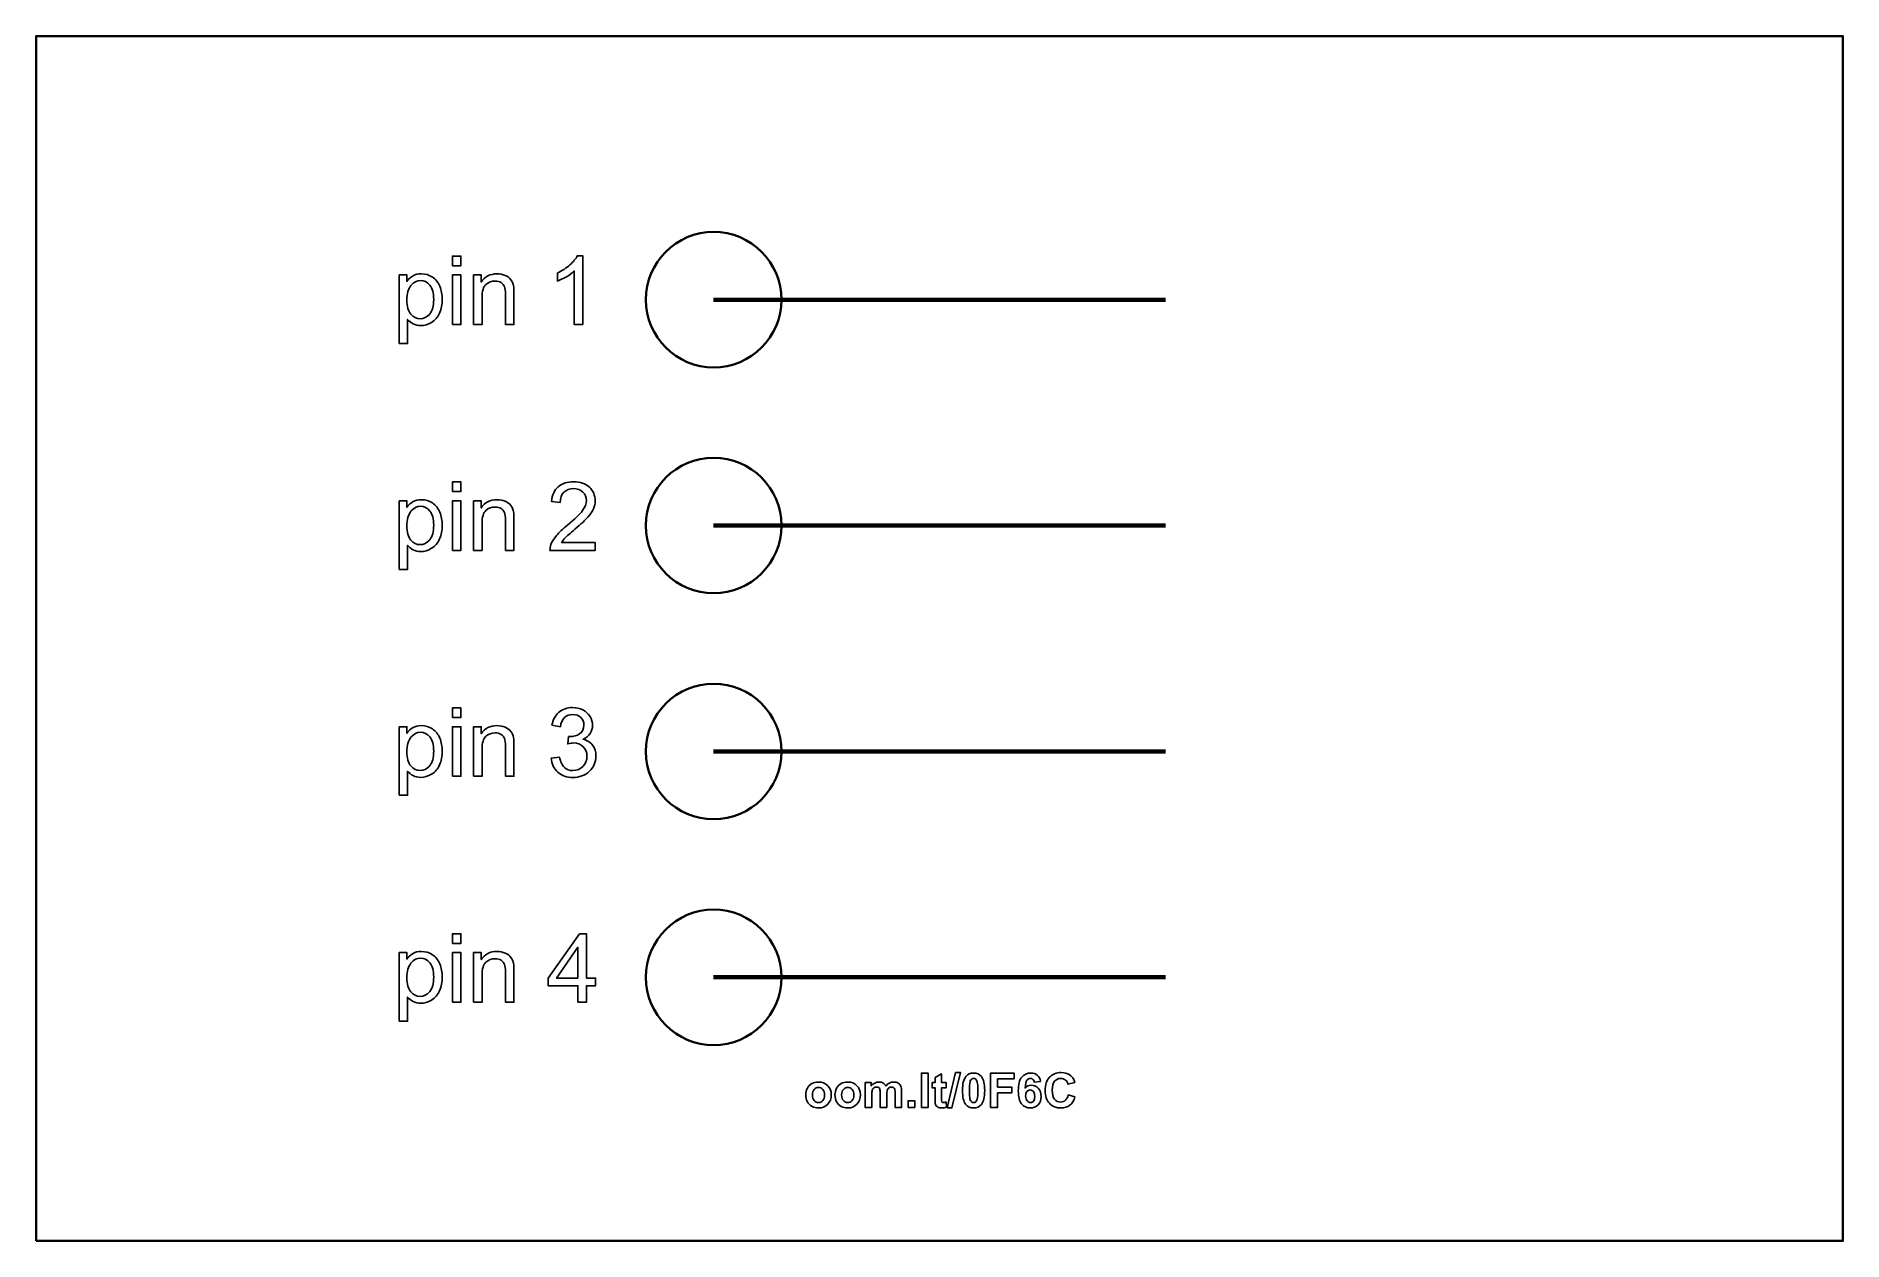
# Model space of a CAD drawing. Header units: centimetres. Extents: x -12.5 to -8.5, y -16.18 to -13.52.
import ezdxf

# ---------------------------------------------------------------- set-up
doc = ezdxf.new("R2010")
doc.units = ezdxf.units.CM
doc.header["$MEASUREMENT"] = 0
doc.layers.add('Layer 1', color=7, linetype='Continuous')

msp = doc.modelspace()

# ---------------------------------------------------------------- linework, layer by layer
at = {"layer": 'Layer 1', "color": 7, "lineweight": 35}
msp.add_lwpolyline([(-12.5, -16.18333), (-8.5, -16.18333), (-8.5, -13.51667), (-12.5, -13.51667), (-12.5, -16.18333)], close=True, dxfattribs=at)
at = {"layer": 'Layer 1', "color": 250, "lineweight": 35}
for centre in [(-11, -14.1), (-11, -14.6), (-11, -15.1), (-11, -15.6)]:
    msp.add_ellipse(centre, major_axis=(0, 0.15), ratio=1, dxfattribs=at)
at = {"layer": 'Layer 1', "color": 250}
for points, knots in [([(-11.57831, -14.02495), (-11.57831, -14.02495), (-11.57831, -14.00354), (-11.57831, -14.00354), (-11.57831, -14.00354), (-11.57831, -14.00354), (-11.55968, -14.00354), (-11.55968, -14.00354), (-11.55968, -14.00354), (-11.55968, -14.00354), (-11.55968, -14.02495), (-11.55968, -14.02495), (-11.55968, -14.02495), (-11.55968, -14.02495), (-11.57831, -14.02495), (-11.57831, -14.02495)], [0, 0, 0, 0, 0.25, 0.25, 0.25, 0.25, 0.5, 0.5, 0.5, 0.5, 0.75, 0.75, 0.75, 0.75, 1, 1, 1, 1]), ([(-11.28994, -14.15506), (-11.28994, -14.15506), (-11.30853, -14.15506), (-11.30853, -14.15506), (-11.30853, -14.15506), (-11.30853, -14.15506), (-11.30853, -14.03652), (-11.30853, -14.03652), (-11.30853, -14.03652), (-11.31301, -14.04079), (-11.31887, -14.04506), (-11.32614, -14.04933), (-11.32614, -14.04933), (-11.33344, -14.0536), (-11.33997, -14.05681), (-11.34575, -14.05893), (-11.34575, -14.05893), (-11.34575, -14.05893), (-11.34575, -14.04097), (-11.34575, -14.04097), (-11.34575, -14.04097), (-11.33535, -14.03607), (-11.32624, -14.03014), (-11.31845, -14.02319), (-11.31845, -14.02319), (-11.31069, -14.0162), (-11.30515, -14.00947), (-11.3019, -14.0029), (-11.3019, -14.0029), (-11.3019, -14.0029), (-11.28994, -14.0029), (-11.28994, -14.0029), (-11.28994, -14.0029), (-11.28994, -14.0029), (-11.28994, -14.15506), (-11.28994, -14.15506)], [0, 0, 0, 0, 0.1111111, 0.1111111, 0.1111111, 0.1111111, 0.2222222, 0.2222222, 0.2222222, 0.2222222, 0.3333333, 0.3333333, 0.3333333, 0.3333333, 0.4444444, 0.4444444, 0.4444444, 0.4444444, 0.5555556, 0.5555556, 0.5555556, 0.5555556, 0.6666667, 0.6666667, 0.6666667, 0.6666667, 0.7777778, 0.7777778, 0.7777778, 0.7777778, 0.8888889, 0.8888889, 0.8888889, 0.8888889, 1, 1, 1, 1]), ([(-11.6961, -14.19711), (-11.6961, -14.19711), (-11.6961, -14.04531), (-11.6961, -14.04531), (-11.6961, -14.04531), (-11.6961, -14.04531), (-11.67917, -14.04531), (-11.67917, -14.04531), (-11.67917, -14.04531), (-11.67917, -14.04531), (-11.67917, -14.05956), (-11.67917, -14.05956), (-11.67917, -14.05956), (-11.67518, -14.05399), (-11.67066, -14.04979), (-11.66562, -14.047), (-11.66562, -14.047), (-11.66061, -14.04422), (-11.65451, -14.0428), (-11.64735, -14.0428), (-11.64735, -14.0428), (-11.63796, -14.0428), (-11.62971, -14.04524), (-11.62254, -14.05004), (-11.62254, -14.05004), (-11.61535, -14.05487), (-11.60995, -14.06168), (-11.60632, -14.07046), (-11.60632, -14.07046), (-11.60265, -14.07925), (-11.60081, -14.08888), (-11.60081, -14.09936), (-11.60081, -14.09936), (-11.60081, -14.11057), (-11.60282, -14.1207), (-11.60688, -14.12969), (-11.60688, -14.12969), (-11.6109, -14.13869), (-11.61676, -14.14557), (-11.62445, -14.15037), (-11.62445, -14.15037), (-11.63214, -14.15513), (-11.64022, -14.15753), (-11.64869, -14.15753), (-11.64869, -14.15753), (-11.65489, -14.15753), (-11.66043, -14.15622), (-11.66537, -14.15361), (-11.66537, -14.15361), (-11.67031, -14.151), (-11.67433, -14.14769), (-11.67751, -14.1437), (-11.67751, -14.1437), (-11.67751, -14.1437), (-11.67751, -14.19711), (-11.67751, -14.19711), (-11.67751, -14.19711), (-11.67751, -14.19711), (-11.6961, -14.19711), (-11.6961, -14.19711)], [0, 0, 0, 0, 0.0666667, 0.0666667, 0.0666667, 0.0666667, 0.1333333, 0.1333333, 0.1333333, 0.1333333, 0.2, 0.2, 0.2, 0.2, 0.2666667, 0.2666667, 0.2666667, 0.2666667, 0.3333333, 0.3333333, 0.3333333, 0.3333333, 0.4, 0.4, 0.4, 0.4, 0.4666667, 0.4666667, 0.4666667, 0.4666667, 0.5333333, 0.5333333, 0.5333333, 0.5333333, 0.6, 0.6, 0.6, 0.6, 0.6666667, 0.6666667, 0.6666667, 0.6666667, 0.7333333, 0.7333333, 0.7333333, 0.7333333, 0.8, 0.8, 0.8, 0.8, 0.8666667, 0.8666667, 0.8666667, 0.8666667, 0.9333333, 0.9333333, 0.9333333, 0.9333333, 1, 1, 1, 1]), ([(-11.67927, -14.1008), (-11.67927, -14.11491), (-11.67641, -14.12536), (-11.6707, -14.13213), (-11.6707, -14.13213), (-11.66498, -14.13887), (-11.65803, -14.14225), (-11.64992, -14.14225), (-11.64992, -14.14225), (-11.64167, -14.14225), (-11.63457, -14.13876), (-11.62868, -14.13174), (-11.62868, -14.13174), (-11.62279, -14.12476), (-11.61983, -14.11393), (-11.61983, -14.09925), (-11.61983, -14.09925), (-11.61983, -14.08524), (-11.62272, -14.0748), (-11.62847, -14.06782), (-11.62847, -14.06782), (-11.63422, -14.06087), (-11.6411, -14.05737), (-11.64907, -14.05737), (-11.64907, -14.05737), (-11.65701, -14.05737), (-11.66403, -14.06108), (-11.67013, -14.06849), (-11.67013, -14.06849), (-11.67624, -14.0759), (-11.67927, -14.08669), (-11.67927, -14.1008)], [0, 0, 0, 0, 0.125, 0.125, 0.125, 0.125, 0.25, 0.25, 0.25, 0.25, 0.375, 0.375, 0.375, 0.375, 0.5, 0.5, 0.5, 0.5, 0.625, 0.625, 0.625, 0.625, 0.75, 0.75, 0.75, 0.75, 0.875, 0.875, 0.875, 0.875, 1, 1, 1, 1]), ([(-11.57831, -14.15506), (-11.57831, -14.15506), (-11.57831, -14.04531), (-11.57831, -14.04531), (-11.57831, -14.04531), (-11.57831, -14.04531), (-11.55968, -14.04531), (-11.55968, -14.04531), (-11.55968, -14.04531), (-11.55968, -14.04531), (-11.55968, -14.15506), (-11.55968, -14.15506), (-11.55968, -14.15506), (-11.55968, -14.15506), (-11.57831, -14.15506), (-11.57831, -14.15506)], [0, 0, 0, 0, 0.25, 0.25, 0.25, 0.25, 0.5, 0.5, 0.5, 0.5, 0.75, 0.75, 0.75, 0.75, 1, 1, 1, 1]), ([(-11.53135, -14.15506), (-11.53135, -14.15506), (-11.53135, -14.04531), (-11.53135, -14.04531), (-11.53135, -14.04531), (-11.53135, -14.04531), (-11.51463, -14.04531), (-11.51463, -14.04531), (-11.51463, -14.04531), (-11.51463, -14.04531), (-11.51463, -14.0609), (-11.51463, -14.0609), (-11.51463, -14.0609), (-11.50655, -14.04884), (-11.49491, -14.0428), (-11.4797, -14.0428), (-11.4797, -14.0428), (-11.47307, -14.0428), (-11.467, -14.044), (-11.46146, -14.04637), (-11.46146, -14.04637), (-11.45589, -14.04877), (-11.45176, -14.05187), (-11.44901, -14.05575), (-11.44901, -14.05575), (-11.44622, -14.0596), (-11.44432, -14.06418), (-11.44319, -14.06947), (-11.44319, -14.06947), (-11.44252, -14.07293), (-11.44217, -14.07896), (-11.44217, -14.08757), (-11.44217, -14.08757), (-11.44217, -14.08757), (-11.44217, -14.15506), (-11.44217, -14.15506), (-11.44217, -14.15506), (-11.44217, -14.15506), (-11.46079, -14.15506), (-11.46079, -14.15506), (-11.46079, -14.15506), (-11.46079, -14.15506), (-11.46079, -14.08828), (-11.46079, -14.08828), (-11.46079, -14.08828), (-11.46079, -14.08073), (-11.4615, -14.07505), (-11.46295, -14.07127), (-11.46295, -14.07127), (-11.46439, -14.06753), (-11.46697, -14.06454), (-11.47064, -14.06231), (-11.47064, -14.06231), (-11.47434, -14.06006), (-11.47864, -14.05893), (-11.48362, -14.05893), (-11.48362, -14.05893), (-11.49156, -14.05893), (-11.49836, -14.06147), (-11.50415, -14.06648), (-11.50415, -14.06648), (-11.5099, -14.07152), (-11.51276, -14.08105), (-11.51276, -14.09512), (-11.51276, -14.09512), (-11.51276, -14.09512), (-11.51276, -14.15506), (-11.51276, -14.15506), (-11.51276, -14.15506), (-11.51276, -14.15506), (-11.53135, -14.15506), (-11.53135, -14.15506)], [0, 0, 0, 0, 0.0555556, 0.0555556, 0.0555556, 0.0555556, 0.1111111, 0.1111111, 0.1111111, 0.1111111, 0.1666667, 0.1666667, 0.1666667, 0.1666667, 0.2222222, 0.2222222, 0.2222222, 0.2222222, 0.2777778, 0.2777778, 0.2777778, 0.2777778, 0.3333333, 0.3333333, 0.3333333, 0.3333333, 0.3888889, 0.3888889, 0.3888889, 0.3888889, 0.4444444, 0.4444444, 0.4444444, 0.4444444, 0.5, 0.5, 0.5, 0.5, 0.5555556, 0.5555556, 0.5555556, 0.5555556, 0.6111111, 0.6111111, 0.6111111, 0.6111111, 0.6666667, 0.6666667, 0.6666667, 0.6666667, 0.7222222, 0.7222222, 0.7222222, 0.7222222, 0.7777778, 0.7777778, 0.7777778, 0.7777778, 0.8333333, 0.8333333, 0.8333333, 0.8333333, 0.8888889, 0.8888889, 0.8888889, 0.8888889, 0.9444444, 0.9444444, 0.9444444, 0.9444444, 1, 1, 1, 1]), ([(-11.57831, -14.52495), (-11.57831, -14.52495), (-11.57831, -14.50354), (-11.57831, -14.50354), (-11.57831, -14.50354), (-11.57831, -14.50354), (-11.55968, -14.50354), (-11.55968, -14.50354), (-11.55968, -14.50354), (-11.55968, -14.50354), (-11.55968, -14.52495), (-11.55968, -14.52495), (-11.55968, -14.52495), (-11.55968, -14.52495), (-11.57831, -14.52495), (-11.57831, -14.52495)], [0, 0, 0, 0, 0.25, 0.25, 0.25, 0.25, 0.5, 0.5, 0.5, 0.5, 0.75, 0.75, 0.75, 0.75, 1, 1, 1, 1]), ([(-11.26221, -14.63717), (-11.26221, -14.63717), (-11.26221, -14.65506), (-11.26221, -14.65506), (-11.26221, -14.65506), (-11.26221, -14.65506), (-11.36237, -14.65506), (-11.36237, -14.65506), (-11.36237, -14.65506), (-11.36251, -14.65058), (-11.3618, -14.64628), (-11.36022, -14.64215), (-11.36022, -14.64215), (-11.35768, -14.6353), (-11.35359, -14.6286), (-11.34798, -14.62197), (-11.34798, -14.62197), (-11.34233, -14.61537), (-11.33422, -14.60772), (-11.32363, -14.59904), (-11.32363, -14.59904), (-11.30716, -14.58553), (-11.29601, -14.57484), (-11.29023, -14.56693), (-11.29023, -14.56693), (-11.28444, -14.55907), (-11.28155, -14.55159), (-11.28155, -14.54457), (-11.28155, -14.54457), (-11.28155, -14.5372), (-11.28419, -14.53099), (-11.28945, -14.52591), (-11.28945, -14.52591), (-11.29474, -14.52086), (-11.30162, -14.51832), (-11.31009, -14.51832), (-11.31009, -14.51832), (-11.31905, -14.51832), (-11.32621, -14.521), (-11.33157, -14.5264), (-11.33157, -14.5264), (-11.33697, -14.53176), (-11.33969, -14.53921), (-11.33976, -14.5487), (-11.33976, -14.5487), (-11.33976, -14.5487), (-11.35888, -14.54676), (-11.35888, -14.54676), (-11.35888, -14.54676), (-11.35757, -14.53247), (-11.35263, -14.5216), (-11.3441, -14.51412), (-11.3441, -14.51412), (-11.33556, -14.50664), (-11.32406, -14.5029), (-11.30966, -14.5029), (-11.30966, -14.5029), (-11.29513, -14.5029), (-11.28363, -14.50696), (-11.27516, -14.51501), (-11.27516, -14.51501), (-11.26666, -14.52308), (-11.26243, -14.53307), (-11.26243, -14.54499), (-11.26243, -14.54499), (-11.26243, -14.55106), (-11.26366, -14.55702), (-11.26617, -14.56288), (-11.26617, -14.56288), (-11.26863, -14.56873), (-11.27276, -14.57491), (-11.27851, -14.58136), (-11.27851, -14.58136), (-11.28426, -14.58785), (-11.29382, -14.59674), (-11.30719, -14.60803), (-11.30719, -14.60803), (-11.31834, -14.61742), (-11.3255, -14.62377), (-11.32868, -14.62712), (-11.32868, -14.62712), (-11.33185, -14.63044), (-11.33446, -14.63379), (-11.33655, -14.63717), (-11.33655, -14.63717), (-11.33655, -14.63717), (-11.26221, -14.63717), (-11.26221, -14.63717)], [0, 0, 0, 0, 0.0454545, 0.0454545, 0.0454545, 0.0454545, 0.0909091, 0.0909091, 0.0909091, 0.0909091, 0.1363636, 0.1363636, 0.1363636, 0.1363636, 0.1818182, 0.1818182, 0.1818182, 0.1818182, 0.2272727, 0.2272727, 0.2272727, 0.2272727, 0.2727273, 0.2727273, 0.2727273, 0.2727273, 0.3181818, 0.3181818, 0.3181818, 0.3181818, 0.3636364, 0.3636364, 0.3636364, 0.3636364, 0.4090909, 0.4090909, 0.4090909, 0.4090909, 0.4545455, 0.4545455, 0.4545455, 0.4545455, 0.5, 0.5, 0.5, 0.5, 0.5454545, 0.5454545, 0.5454545, 0.5454545, 0.5909091, 0.5909091, 0.5909091, 0.5909091, 0.6363636, 0.6363636, 0.6363636, 0.6363636, 0.6818182, 0.6818182, 0.6818182, 0.6818182, 0.7272727, 0.7272727, 0.7272727, 0.7272727, 0.7727273, 0.7727273, 0.7727273, 0.7727273, 0.8181818, 0.8181818, 0.8181818, 0.8181818, 0.8636364, 0.8636364, 0.8636364, 0.8636364, 0.9090909, 0.9090909, 0.9090909, 0.9090909, 0.9545455, 0.9545455, 0.9545455, 0.9545455, 1, 1, 1, 1]), ([(-11.6961, -14.69711), (-11.6961, -14.69711), (-11.6961, -14.54531), (-11.6961, -14.54531), (-11.6961, -14.54531), (-11.6961, -14.54531), (-11.67917, -14.54531), (-11.67917, -14.54531), (-11.67917, -14.54531), (-11.67917, -14.54531), (-11.67917, -14.55956), (-11.67917, -14.55956), (-11.67917, -14.55956), (-11.67518, -14.55399), (-11.67066, -14.54979), (-11.66562, -14.547), (-11.66562, -14.547), (-11.66061, -14.54422), (-11.65451, -14.5428), (-11.64735, -14.5428), (-11.64735, -14.5428), (-11.63796, -14.5428), (-11.62971, -14.54524), (-11.62254, -14.55004), (-11.62254, -14.55004), (-11.61535, -14.55487), (-11.60995, -14.56168), (-11.60632, -14.57046), (-11.60632, -14.57046), (-11.60265, -14.57925), (-11.60081, -14.58888), (-11.60081, -14.59936), (-11.60081, -14.59936), (-11.60081, -14.61057), (-11.60282, -14.6207), (-11.60688, -14.62969), (-11.60688, -14.62969), (-11.6109, -14.63869), (-11.61676, -14.64557), (-11.62445, -14.65037), (-11.62445, -14.65037), (-11.63214, -14.65513), (-11.64022, -14.65753), (-11.64869, -14.65753), (-11.64869, -14.65753), (-11.65489, -14.65753), (-11.66043, -14.65622), (-11.66537, -14.65361), (-11.66537, -14.65361), (-11.67031, -14.651), (-11.67433, -14.64769), (-11.67751, -14.6437), (-11.67751, -14.6437), (-11.67751, -14.6437), (-11.67751, -14.69711), (-11.67751, -14.69711), (-11.67751, -14.69711), (-11.67751, -14.69711), (-11.6961, -14.69711), (-11.6961, -14.69711)], [0, 0, 0, 0, 0.0666667, 0.0666667, 0.0666667, 0.0666667, 0.1333333, 0.1333333, 0.1333333, 0.1333333, 0.2, 0.2, 0.2, 0.2, 0.2666667, 0.2666667, 0.2666667, 0.2666667, 0.3333333, 0.3333333, 0.3333333, 0.3333333, 0.4, 0.4, 0.4, 0.4, 0.4666667, 0.4666667, 0.4666667, 0.4666667, 0.5333333, 0.5333333, 0.5333333, 0.5333333, 0.6, 0.6, 0.6, 0.6, 0.6666667, 0.6666667, 0.6666667, 0.6666667, 0.7333333, 0.7333333, 0.7333333, 0.7333333, 0.8, 0.8, 0.8, 0.8, 0.8666667, 0.8666667, 0.8666667, 0.8666667, 0.9333333, 0.9333333, 0.9333333, 0.9333333, 1, 1, 1, 1]), ([(-11.67927, -14.6008), (-11.67927, -14.61491), (-11.67641, -14.62536), (-11.6707, -14.63213), (-11.6707, -14.63213), (-11.66498, -14.63887), (-11.65803, -14.64225), (-11.64992, -14.64225), (-11.64992, -14.64225), (-11.64167, -14.64225), (-11.63457, -14.63876), (-11.62868, -14.63174), (-11.62868, -14.63174), (-11.62279, -14.62476), (-11.61983, -14.61393), (-11.61983, -14.59925), (-11.61983, -14.59925), (-11.61983, -14.58524), (-11.62272, -14.5748), (-11.62847, -14.56782), (-11.62847, -14.56782), (-11.63422, -14.56087), (-11.6411, -14.55737), (-11.64907, -14.55737), (-11.64907, -14.55737), (-11.65701, -14.55737), (-11.66403, -14.56108), (-11.67013, -14.56849), (-11.67013, -14.56849), (-11.67624, -14.5759), (-11.67927, -14.58669), (-11.67927, -14.6008)], [0, 0, 0, 0, 0.125, 0.125, 0.125, 0.125, 0.25, 0.25, 0.25, 0.25, 0.375, 0.375, 0.375, 0.375, 0.5, 0.5, 0.5, 0.5, 0.625, 0.625, 0.625, 0.625, 0.75, 0.75, 0.75, 0.75, 0.875, 0.875, 0.875, 0.875, 1, 1, 1, 1]), ([(-11.57831, -14.65506), (-11.57831, -14.65506), (-11.57831, -14.54531), (-11.57831, -14.54531), (-11.57831, -14.54531), (-11.57831, -14.54531), (-11.55968, -14.54531), (-11.55968, -14.54531), (-11.55968, -14.54531), (-11.55968, -14.54531), (-11.55968, -14.65506), (-11.55968, -14.65506), (-11.55968, -14.65506), (-11.55968, -14.65506), (-11.57831, -14.65506), (-11.57831, -14.65506)], [0, 0, 0, 0, 0.25, 0.25, 0.25, 0.25, 0.5, 0.5, 0.5, 0.5, 0.75, 0.75, 0.75, 0.75, 1, 1, 1, 1]), ([(-11.53135, -14.65506), (-11.53135, -14.65506), (-11.53135, -14.54531), (-11.53135, -14.54531), (-11.53135, -14.54531), (-11.53135, -14.54531), (-11.51463, -14.54531), (-11.51463, -14.54531), (-11.51463, -14.54531), (-11.51463, -14.54531), (-11.51463, -14.5609), (-11.51463, -14.5609), (-11.51463, -14.5609), (-11.50655, -14.54884), (-11.49491, -14.5428), (-11.4797, -14.5428), (-11.4797, -14.5428), (-11.47307, -14.5428), (-11.467, -14.544), (-11.46146, -14.54637), (-11.46146, -14.54637), (-11.45589, -14.54877), (-11.45176, -14.55187), (-11.44901, -14.55575), (-11.44901, -14.55575), (-11.44622, -14.5596), (-11.44432, -14.56418), (-11.44319, -14.56947), (-11.44319, -14.56947), (-11.44252, -14.57293), (-11.44217, -14.57896), (-11.44217, -14.58757), (-11.44217, -14.58757), (-11.44217, -14.58757), (-11.44217, -14.65506), (-11.44217, -14.65506), (-11.44217, -14.65506), (-11.44217, -14.65506), (-11.46079, -14.65506), (-11.46079, -14.65506), (-11.46079, -14.65506), (-11.46079, -14.65506), (-11.46079, -14.58828), (-11.46079, -14.58828), (-11.46079, -14.58828), (-11.46079, -14.58073), (-11.4615, -14.57505), (-11.46295, -14.57127), (-11.46295, -14.57127), (-11.46439, -14.56753), (-11.46697, -14.56454), (-11.47064, -14.56231), (-11.47064, -14.56231), (-11.47434, -14.56006), (-11.47864, -14.55893), (-11.48362, -14.55893), (-11.48362, -14.55893), (-11.49156, -14.55893), (-11.49836, -14.56147), (-11.50415, -14.56648), (-11.50415, -14.56648), (-11.5099, -14.57152), (-11.51276, -14.58105), (-11.51276, -14.59512), (-11.51276, -14.59512), (-11.51276, -14.59512), (-11.51276, -14.65506), (-11.51276, -14.65506), (-11.51276, -14.65506), (-11.51276, -14.65506), (-11.53135, -14.65506), (-11.53135, -14.65506)], [0, 0, 0, 0, 0.0555556, 0.0555556, 0.0555556, 0.0555556, 0.1111111, 0.1111111, 0.1111111, 0.1111111, 0.1666667, 0.1666667, 0.1666667, 0.1666667, 0.2222222, 0.2222222, 0.2222222, 0.2222222, 0.2777778, 0.2777778, 0.2777778, 0.2777778, 0.3333333, 0.3333333, 0.3333333, 0.3333333, 0.3888889, 0.3888889, 0.3888889, 0.3888889, 0.4444444, 0.4444444, 0.4444444, 0.4444444, 0.5, 0.5, 0.5, 0.5, 0.5555556, 0.5555556, 0.5555556, 0.5555556, 0.6111111, 0.6111111, 0.6111111, 0.6111111, 0.6666667, 0.6666667, 0.6666667, 0.6666667, 0.7222222, 0.7222222, 0.7222222, 0.7222222, 0.7777778, 0.7777778, 0.7777778, 0.7777778, 0.8333333, 0.8333333, 0.8333333, 0.8333333, 0.8888889, 0.8888889, 0.8888889, 0.8888889, 0.9444444, 0.9444444, 0.9444444, 0.9444444, 1, 1, 1, 1]), ([(-11.57831, -15.02495), (-11.57831, -15.02495), (-11.57831, -15.00354), (-11.57831, -15.00354), (-11.57831, -15.00354), (-11.57831, -15.00354), (-11.55968, -15.00354), (-11.55968, -15.00354), (-11.55968, -15.00354), (-11.55968, -15.00354), (-11.55968, -15.02495), (-11.55968, -15.02495), (-11.55968, -15.02495), (-11.55968, -15.02495), (-11.57831, -15.02495), (-11.57831, -15.02495)], [0, 0, 0, 0, 0.25, 0.25, 0.25, 0.25, 0.5, 0.5, 0.5, 0.5, 0.75, 0.75, 0.75, 0.75, 1, 1, 1, 1]), ([(-11.3599, -15.11505), (-11.3599, -15.11505), (-11.34131, -15.11258), (-11.34131, -15.11258), (-11.34131, -15.11258), (-11.33916, -15.12313), (-11.33552, -15.13072), (-11.33041, -15.13537), (-11.33041, -15.13537), (-11.32526, -15.14003), (-11.31901, -15.14236), (-11.31164, -15.14236), (-11.31164, -15.14236), (-11.30289, -15.14236), (-11.29548, -15.13933), (-11.28945, -15.13326), (-11.28945, -15.13326), (-11.28345, -15.12719), (-11.28042, -15.11968), (-11.28042, -15.11072), (-11.28042, -15.11072), (-11.28042, -15.10218), (-11.2832, -15.09512), (-11.28878, -15.08958), (-11.28878, -15.08958), (-11.29439, -15.08404), (-11.30148, -15.08126), (-11.31009, -15.08126), (-11.31009, -15.08126), (-11.31361, -15.08126), (-11.31799, -15.08196), (-11.32321, -15.08334), (-11.32321, -15.08334), (-11.32321, -15.08334), (-11.32113, -15.06701), (-11.32113, -15.06701), (-11.32113, -15.06701), (-11.31989, -15.06715), (-11.31891, -15.06722), (-11.31813, -15.06722), (-11.31813, -15.06722), (-11.31023, -15.06722), (-11.3031, -15.06514), (-11.29675, -15.06101), (-11.29675, -15.06101), (-11.2904, -15.05688), (-11.28723, -15.0505), (-11.28723, -15.04189), (-11.28723, -15.04189), (-11.28723, -15.03508), (-11.28955, -15.0294), (-11.29418, -15.02495), (-11.29418, -15.02495), (-11.2988, -15.02047), (-11.30476, -15.01822), (-11.31206, -15.01822), (-11.31206, -15.01822), (-11.31929, -15.01822), (-11.32533, -15.02051), (-11.33012, -15.02502), (-11.33012, -15.02502), (-11.33496, -15.02957), (-11.33806, -15.03642), (-11.33944, -15.04552), (-11.33944, -15.04552), (-11.33944, -15.04552), (-11.35803, -15.0422), (-11.35803, -15.0422), (-11.35803, -15.0422), (-11.35577, -15.02972), (-11.35059, -15.02005), (-11.34254, -15.01321), (-11.34254, -15.01321), (-11.33446, -15.00636), (-11.32445, -15.0029), (-11.31245, -15.0029), (-11.31245, -15.0029), (-11.3042, -15.0029), (-11.29658, -15.0047), (-11.28963, -15.00823), (-11.28963, -15.00823), (-11.28268, -15.01179), (-11.27735, -15.01663), (-11.27364, -15.02277), (-11.27364, -15.02277), (-11.26998, -15.0289), (-11.26811, -15.0354), (-11.26811, -15.04231), (-11.26811, -15.04231), (-11.26811, -15.04884), (-11.26987, -15.0548), (-11.2734, -15.0602), (-11.2734, -15.0602), (-11.27693, -15.06556), (-11.28211, -15.06983), (-11.28899, -15.073), (-11.28899, -15.073), (-11.28003, -15.07505), (-11.27308, -15.07935), (-11.26811, -15.08588), (-11.26811, -15.08588), (-11.26317, -15.09237), (-11.2607, -15.10052), (-11.2607, -15.11029), (-11.2607, -15.11029), (-11.2607, -15.12352), (-11.2655, -15.13474), (-11.27516, -15.14395), (-11.27516, -15.14395), (-11.28479, -15.15315), (-11.297, -15.15774), (-11.31174, -15.15774), (-11.31174, -15.15774), (-11.32504, -15.15774), (-11.33609, -15.15379), (-11.34487, -15.14585), (-11.34487, -15.14585), (-11.35366, -15.13795), (-11.35867, -15.12768), (-11.3599, -15.11505)], [0, 0, 0, 0, 0.0333333, 0.0333333, 0.0333333, 0.0333333, 0.0666667, 0.0666667, 0.0666667, 0.0666667, 0.1, 0.1, 0.1, 0.1, 0.1333333, 0.1333333, 0.1333333, 0.1333333, 0.1666667, 0.1666667, 0.1666667, 0.1666667, 0.2, 0.2, 0.2, 0.2, 0.2333333, 0.2333333, 0.2333333, 0.2333333, 0.2666667, 0.2666667, 0.2666667, 0.2666667, 0.3, 0.3, 0.3, 0.3, 0.3333333, 0.3333333, 0.3333333, 0.3333333, 0.3666667, 0.3666667, 0.3666667, 0.3666667, 0.4, 0.4, 0.4, 0.4, 0.4333333, 0.4333333, 0.4333333, 0.4333333, 0.4666667, 0.4666667, 0.4666667, 0.4666667, 0.5, 0.5, 0.5, 0.5, 0.5333333, 0.5333333, 0.5333333, 0.5333333, 0.5666667, 0.5666667, 0.5666667, 0.5666667, 0.6, 0.6, 0.6, 0.6, 0.6333333, 0.6333333, 0.6333333, 0.6333333, 0.6666667, 0.6666667, 0.6666667, 0.6666667, 0.7, 0.7, 0.7, 0.7, 0.7333333, 0.7333333, 0.7333333, 0.7333333, 0.7666667, 0.7666667, 0.7666667, 0.7666667, 0.8, 0.8, 0.8, 0.8, 0.8333333, 0.8333333, 0.8333333, 0.8333333, 0.8666667, 0.8666667, 0.8666667, 0.8666667, 0.9, 0.9, 0.9, 0.9, 0.9333333, 0.9333333, 0.9333333, 0.9333333, 0.9666667, 0.9666667, 0.9666667, 0.9666667, 1, 1, 1, 1]), ([(-11.6961, -15.19711), (-11.6961, -15.19711), (-11.6961, -15.04531), (-11.6961, -15.04531), (-11.6961, -15.04531), (-11.6961, -15.04531), (-11.67917, -15.04531), (-11.67917, -15.04531), (-11.67917, -15.04531), (-11.67917, -15.04531), (-11.67917, -15.05956), (-11.67917, -15.05956), (-11.67917, -15.05956), (-11.67518, -15.05399), (-11.67066, -15.04979), (-11.66562, -15.047), (-11.66562, -15.047), (-11.66061, -15.04422), (-11.65451, -15.0428), (-11.64735, -15.0428), (-11.64735, -15.0428), (-11.63796, -15.0428), (-11.62971, -15.04524), (-11.62254, -15.05004), (-11.62254, -15.05004), (-11.61535, -15.05487), (-11.60995, -15.06168), (-11.60632, -15.07046), (-11.60632, -15.07046), (-11.60265, -15.07925), (-11.60081, -15.08888), (-11.60081, -15.09936), (-11.60081, -15.09936), (-11.60081, -15.11057), (-11.60282, -15.1207), (-11.60688, -15.12969), (-11.60688, -15.12969), (-11.6109, -15.13869), (-11.61676, -15.14557), (-11.62445, -15.15037), (-11.62445, -15.15037), (-11.63214, -15.15513), (-11.64022, -15.15753), (-11.64869, -15.15753), (-11.64869, -15.15753), (-11.65489, -15.15753), (-11.66043, -15.15622), (-11.66537, -15.15361), (-11.66537, -15.15361), (-11.67031, -15.151), (-11.67433, -15.14769), (-11.67751, -15.1437), (-11.67751, -15.1437), (-11.67751, -15.1437), (-11.67751, -15.19711), (-11.67751, -15.19711), (-11.67751, -15.19711), (-11.67751, -15.19711), (-11.6961, -15.19711), (-11.6961, -15.19711)], [0, 0, 0, 0, 0.0666667, 0.0666667, 0.0666667, 0.0666667, 0.1333333, 0.1333333, 0.1333333, 0.1333333, 0.2, 0.2, 0.2, 0.2, 0.2666667, 0.2666667, 0.2666667, 0.2666667, 0.3333333, 0.3333333, 0.3333333, 0.3333333, 0.4, 0.4, 0.4, 0.4, 0.4666667, 0.4666667, 0.4666667, 0.4666667, 0.5333333, 0.5333333, 0.5333333, 0.5333333, 0.6, 0.6, 0.6, 0.6, 0.6666667, 0.6666667, 0.6666667, 0.6666667, 0.7333333, 0.7333333, 0.7333333, 0.7333333, 0.8, 0.8, 0.8, 0.8, 0.8666667, 0.8666667, 0.8666667, 0.8666667, 0.9333333, 0.9333333, 0.9333333, 0.9333333, 1, 1, 1, 1]), ([(-11.67927, -15.1008), (-11.67927, -15.11491), (-11.67641, -15.12536), (-11.6707, -15.13213), (-11.6707, -15.13213), (-11.66498, -15.13887), (-11.65803, -15.14225), (-11.64992, -15.14225), (-11.64992, -15.14225), (-11.64167, -15.14225), (-11.63457, -15.13876), (-11.62868, -15.13174), (-11.62868, -15.13174), (-11.62279, -15.12476), (-11.61983, -15.11393), (-11.61983, -15.09925), (-11.61983, -15.09925), (-11.61983, -15.08524), (-11.62272, -15.0748), (-11.62847, -15.06782), (-11.62847, -15.06782), (-11.63422, -15.06087), (-11.6411, -15.05737), (-11.64907, -15.05737), (-11.64907, -15.05737), (-11.65701, -15.05737), (-11.66403, -15.06108), (-11.67013, -15.06849), (-11.67013, -15.06849), (-11.67624, -15.0759), (-11.67927, -15.08669), (-11.67927, -15.1008)], [0, 0, 0, 0, 0.125, 0.125, 0.125, 0.125, 0.25, 0.25, 0.25, 0.25, 0.375, 0.375, 0.375, 0.375, 0.5, 0.5, 0.5, 0.5, 0.625, 0.625, 0.625, 0.625, 0.75, 0.75, 0.75, 0.75, 0.875, 0.875, 0.875, 0.875, 1, 1, 1, 1]), ([(-11.57831, -15.15506), (-11.57831, -15.15506), (-11.57831, -15.04531), (-11.57831, -15.04531), (-11.57831, -15.04531), (-11.57831, -15.04531), (-11.55968, -15.04531), (-11.55968, -15.04531), (-11.55968, -15.04531), (-11.55968, -15.04531), (-11.55968, -15.15506), (-11.55968, -15.15506), (-11.55968, -15.15506), (-11.55968, -15.15506), (-11.57831, -15.15506), (-11.57831, -15.15506)], [0, 0, 0, 0, 0.25, 0.25, 0.25, 0.25, 0.5, 0.5, 0.5, 0.5, 0.75, 0.75, 0.75, 0.75, 1, 1, 1, 1]), ([(-11.53135, -15.15506), (-11.53135, -15.15506), (-11.53135, -15.04531), (-11.53135, -15.04531), (-11.53135, -15.04531), (-11.53135, -15.04531), (-11.51463, -15.04531), (-11.51463, -15.04531), (-11.51463, -15.04531), (-11.51463, -15.04531), (-11.51463, -15.0609), (-11.51463, -15.0609), (-11.51463, -15.0609), (-11.50655, -15.04884), (-11.49491, -15.0428), (-11.4797, -15.0428), (-11.4797, -15.0428), (-11.47307, -15.0428), (-11.467, -15.044), (-11.46146, -15.04637), (-11.46146, -15.04637), (-11.45589, -15.04877), (-11.45176, -15.05187), (-11.44901, -15.05575), (-11.44901, -15.05575), (-11.44622, -15.0596), (-11.44432, -15.06418), (-11.44319, -15.06947), (-11.44319, -15.06947), (-11.44252, -15.07293), (-11.44217, -15.07896), (-11.44217, -15.08757), (-11.44217, -15.08757), (-11.44217, -15.08757), (-11.44217, -15.15506), (-11.44217, -15.15506), (-11.44217, -15.15506), (-11.44217, -15.15506), (-11.46079, -15.15506), (-11.46079, -15.15506), (-11.46079, -15.15506), (-11.46079, -15.15506), (-11.46079, -15.08828), (-11.46079, -15.08828), (-11.46079, -15.08828), (-11.46079, -15.08073), (-11.4615, -15.07505), (-11.46295, -15.07127), (-11.46295, -15.07127), (-11.46439, -15.06753), (-11.46697, -15.06454), (-11.47064, -15.06231), (-11.47064, -15.06231), (-11.47434, -15.06006), (-11.47864, -15.05893), (-11.48362, -15.05893), (-11.48362, -15.05893), (-11.49156, -15.05893), (-11.49836, -15.06147), (-11.50415, -15.06648), (-11.50415, -15.06648), (-11.5099, -15.07152), (-11.51276, -15.08105), (-11.51276, -15.09512), (-11.51276, -15.09512), (-11.51276, -15.09512), (-11.51276, -15.15506), (-11.51276, -15.15506), (-11.51276, -15.15506), (-11.51276, -15.15506), (-11.53135, -15.15506), (-11.53135, -15.15506)], [0, 0, 0, 0, 0.0555556, 0.0555556, 0.0555556, 0.0555556, 0.1111111, 0.1111111, 0.1111111, 0.1111111, 0.1666667, 0.1666667, 0.1666667, 0.1666667, 0.2222222, 0.2222222, 0.2222222, 0.2222222, 0.2777778, 0.2777778, 0.2777778, 0.2777778, 0.3333333, 0.3333333, 0.3333333, 0.3333333, 0.3888889, 0.3888889, 0.3888889, 0.3888889, 0.4444444, 0.4444444, 0.4444444, 0.4444444, 0.5, 0.5, 0.5, 0.5, 0.5555556, 0.5555556, 0.5555556, 0.5555556, 0.6111111, 0.6111111, 0.6111111, 0.6111111, 0.6666667, 0.6666667, 0.6666667, 0.6666667, 0.7222222, 0.7222222, 0.7222222, 0.7222222, 0.7777778, 0.7777778, 0.7777778, 0.7777778, 0.8333333, 0.8333333, 0.8333333, 0.8333333, 0.8888889, 0.8888889, 0.8888889, 0.8888889, 0.9444444, 0.9444444, 0.9444444, 0.9444444, 1, 1, 1, 1]), ([(-11.57831, -15.52495), (-11.57831, -15.52495), (-11.57831, -15.50354), (-11.57831, -15.50354), (-11.57831, -15.50354), (-11.57831, -15.50354), (-11.55968, -15.50354), (-11.55968, -15.50354), (-11.55968, -15.50354), (-11.55968, -15.50354), (-11.55968, -15.52495), (-11.55968, -15.52495), (-11.55968, -15.52495), (-11.55968, -15.52495), (-11.57831, -15.52495), (-11.57831, -15.52495)], [0, 0, 0, 0, 0.25, 0.25, 0.25, 0.25, 0.5, 0.5, 0.5, 0.5, 0.75, 0.75, 0.75, 0.75, 1, 1, 1, 1]), ([(-11.30039, -15.65506), (-11.30039, -15.65506), (-11.30039, -15.61879), (-11.30039, -15.61879), (-11.30039, -15.61879), (-11.30039, -15.61879), (-11.36611, -15.61879), (-11.36611, -15.61879), (-11.36611, -15.61879), (-11.36611, -15.61879), (-11.36611, -15.60172), (-11.36611, -15.60172), (-11.36611, -15.60172), (-11.36611, -15.60172), (-11.29696, -15.50354), (-11.29696, -15.50354), (-11.29696, -15.50354), (-11.29696, -15.50354), (-11.28176, -15.50354), (-11.28176, -15.50354), (-11.28176, -15.50354), (-11.28176, -15.50354), (-11.28176, -15.60172), (-11.28176, -15.60172), (-11.28176, -15.60172), (-11.28176, -15.60172), (-11.2613, -15.60172), (-11.2613, -15.60172), (-11.2613, -15.60172), (-11.2613, -15.60172), (-11.2613, -15.61879), (-11.2613, -15.61879), (-11.2613, -15.61879), (-11.2613, -15.61879), (-11.28176, -15.61879), (-11.28176, -15.61879), (-11.28176, -15.61879), (-11.28176, -15.61879), (-11.28176, -15.65506), (-11.28176, -15.65506), (-11.28176, -15.65506), (-11.28176, -15.65506), (-11.30039, -15.65506), (-11.30039, -15.65506)], [0, 0, 0, 0, 0.0909091, 0.0909091, 0.0909091, 0.0909091, 0.1818182, 0.1818182, 0.1818182, 0.1818182, 0.2727273, 0.2727273, 0.2727273, 0.2727273, 0.3636364, 0.3636364, 0.3636364, 0.3636364, 0.4545455, 0.4545455, 0.4545455, 0.4545455, 0.5454545, 0.5454545, 0.5454545, 0.5454545, 0.6363636, 0.6363636, 0.6363636, 0.6363636, 0.7272727, 0.7272727, 0.7272727, 0.7272727, 0.8181818, 0.8181818, 0.8181818, 0.8181818, 0.9090909, 0.9090909, 0.9090909, 0.9090909, 1, 1, 1, 1]), ([(-11.6961, -15.69711), (-11.6961, -15.69711), (-11.6961, -15.54531), (-11.6961, -15.54531), (-11.6961, -15.54531), (-11.6961, -15.54531), (-11.67917, -15.54531), (-11.67917, -15.54531), (-11.67917, -15.54531), (-11.67917, -15.54531), (-11.67917, -15.55956), (-11.67917, -15.55956), (-11.67917, -15.55956), (-11.67518, -15.55399), (-11.67066, -15.54979), (-11.66562, -15.547), (-11.66562, -15.547), (-11.66061, -15.54422), (-11.65451, -15.5428), (-11.64735, -15.5428), (-11.64735, -15.5428), (-11.63796, -15.5428), (-11.62971, -15.54524), (-11.62254, -15.55004), (-11.62254, -15.55004), (-11.61535, -15.55487), (-11.60995, -15.56168), (-11.60632, -15.57046), (-11.60632, -15.57046), (-11.60265, -15.57925), (-11.60081, -15.58888), (-11.60081, -15.59936), (-11.60081, -15.59936), (-11.60081, -15.61057), (-11.60282, -15.6207), (-11.60688, -15.62969), (-11.60688, -15.62969), (-11.6109, -15.63869), (-11.61676, -15.64557), (-11.62445, -15.65037), (-11.62445, -15.65037), (-11.63214, -15.65513), (-11.64022, -15.65753), (-11.64869, -15.65753), (-11.64869, -15.65753), (-11.65489, -15.65753), (-11.66043, -15.65622), (-11.66537, -15.65361), (-11.66537, -15.65361), (-11.67031, -15.651), (-11.67433, -15.64769), (-11.67751, -15.6437), (-11.67751, -15.6437), (-11.67751, -15.6437), (-11.67751, -15.69711), (-11.67751, -15.69711), (-11.67751, -15.69711), (-11.67751, -15.69711), (-11.6961, -15.69711), (-11.6961, -15.69711)], [0, 0, 0, 0, 0.0666667, 0.0666667, 0.0666667, 0.0666667, 0.1333333, 0.1333333, 0.1333333, 0.1333333, 0.2, 0.2, 0.2, 0.2, 0.2666667, 0.2666667, 0.2666667, 0.2666667, 0.3333333, 0.3333333, 0.3333333, 0.3333333, 0.4, 0.4, 0.4, 0.4, 0.4666667, 0.4666667, 0.4666667, 0.4666667, 0.5333333, 0.5333333, 0.5333333, 0.5333333, 0.6, 0.6, 0.6, 0.6, 0.6666667, 0.6666667, 0.6666667, 0.6666667, 0.7333333, 0.7333333, 0.7333333, 0.7333333, 0.8, 0.8, 0.8, 0.8, 0.8666667, 0.8666667, 0.8666667, 0.8666667, 0.9333333, 0.9333333, 0.9333333, 0.9333333, 1, 1, 1, 1]), ([(-11.67927, -15.6008), (-11.67927, -15.61491), (-11.67641, -15.62536), (-11.6707, -15.63213), (-11.6707, -15.63213), (-11.66498, -15.63887), (-11.65803, -15.64225), (-11.64992, -15.64225), (-11.64992, -15.64225), (-11.64167, -15.64225), (-11.63457, -15.63876), (-11.62868, -15.63174), (-11.62868, -15.63174), (-11.62279, -15.62476), (-11.61983, -15.61393), (-11.61983, -15.59925), (-11.61983, -15.59925), (-11.61983, -15.58524), (-11.62272, -15.5748), (-11.62847, -15.56782), (-11.62847, -15.56782), (-11.63422, -15.56087), (-11.6411, -15.55737), (-11.64907, -15.55737), (-11.64907, -15.55737), (-11.65701, -15.55737), (-11.66403, -15.56108), (-11.67013, -15.56849), (-11.67013, -15.56849), (-11.67624, -15.5759), (-11.67927, -15.58669), (-11.67927, -15.6008)], [0, 0, 0, 0, 0.125, 0.125, 0.125, 0.125, 0.25, 0.25, 0.25, 0.25, 0.375, 0.375, 0.375, 0.375, 0.5, 0.5, 0.5, 0.5, 0.625, 0.625, 0.625, 0.625, 0.75, 0.75, 0.75, 0.75, 0.875, 0.875, 0.875, 0.875, 1, 1, 1, 1]), ([(-11.57831, -15.65506), (-11.57831, -15.65506), (-11.57831, -15.54531), (-11.57831, -15.54531), (-11.57831, -15.54531), (-11.57831, -15.54531), (-11.55968, -15.54531), (-11.55968, -15.54531), (-11.55968, -15.54531), (-11.55968, -15.54531), (-11.55968, -15.65506), (-11.55968, -15.65506), (-11.55968, -15.65506), (-11.55968, -15.65506), (-11.57831, -15.65506), (-11.57831, -15.65506)], [0, 0, 0, 0, 0.25, 0.25, 0.25, 0.25, 0.5, 0.5, 0.5, 0.5, 0.75, 0.75, 0.75, 0.75, 1, 1, 1, 1]), ([(-11.53135, -15.65506), (-11.53135, -15.65506), (-11.53135, -15.54531), (-11.53135, -15.54531), (-11.53135, -15.54531), (-11.53135, -15.54531), (-11.51463, -15.54531), (-11.51463, -15.54531), (-11.51463, -15.54531), (-11.51463, -15.54531), (-11.51463, -15.5609), (-11.51463, -15.5609), (-11.51463, -15.5609), (-11.50655, -15.54884), (-11.49491, -15.5428), (-11.4797, -15.5428), (-11.4797, -15.5428), (-11.47307, -15.5428), (-11.467, -15.544), (-11.46146, -15.54637), (-11.46146, -15.54637), (-11.45589, -15.54877), (-11.45176, -15.55187), (-11.44901, -15.55575), (-11.44901, -15.55575), (-11.44622, -15.5596), (-11.44432, -15.56418), (-11.44319, -15.56947), (-11.44319, -15.56947), (-11.44252, -15.57293), (-11.44217, -15.57896), (-11.44217, -15.58757), (-11.44217, -15.58757), (-11.44217, -15.58757), (-11.44217, -15.65506), (-11.44217, -15.65506), (-11.44217, -15.65506), (-11.44217, -15.65506), (-11.46079, -15.65506), (-11.46079, -15.65506), (-11.46079, -15.65506), (-11.46079, -15.65506), (-11.46079, -15.58828), (-11.46079, -15.58828), (-11.46079, -15.58828), (-11.46079, -15.58073), (-11.4615, -15.57505), (-11.46295, -15.57127), (-11.46295, -15.57127), (-11.46439, -15.56753), (-11.46697, -15.56454), (-11.47064, -15.56231), (-11.47064, -15.56231), (-11.47434, -15.56006), (-11.47864, -15.55893), (-11.48362, -15.55893), (-11.48362, -15.55893), (-11.49156, -15.55893), (-11.49836, -15.56147), (-11.50415, -15.56648), (-11.50415, -15.56648), (-11.5099, -15.57152), (-11.51276, -15.58105), (-11.51276, -15.59512), (-11.51276, -15.59512), (-11.51276, -15.59512), (-11.51276, -15.65506), (-11.51276, -15.65506), (-11.51276, -15.65506), (-11.51276, -15.65506), (-11.53135, -15.65506), (-11.53135, -15.65506)], [0, 0, 0, 0, 0.0555556, 0.0555556, 0.0555556, 0.0555556, 0.1111111, 0.1111111, 0.1111111, 0.1111111, 0.1666667, 0.1666667, 0.1666667, 0.1666667, 0.2222222, 0.2222222, 0.2222222, 0.2222222, 0.2777778, 0.2777778, 0.2777778, 0.2777778, 0.3333333, 0.3333333, 0.3333333, 0.3333333, 0.3888889, 0.3888889, 0.3888889, 0.3888889, 0.4444444, 0.4444444, 0.4444444, 0.4444444, 0.5, 0.5, 0.5, 0.5, 0.5555556, 0.5555556, 0.5555556, 0.5555556, 0.6111111, 0.6111111, 0.6111111, 0.6111111, 0.6666667, 0.6666667, 0.6666667, 0.6666667, 0.7222222, 0.7222222, 0.7222222, 0.7222222, 0.7777778, 0.7777778, 0.7777778, 0.7777778, 0.8333333, 0.8333333, 0.8333333, 0.8333333, 0.8888889, 0.8888889, 0.8888889, 0.8888889, 0.9444444, 0.9444444, 0.9444444, 0.9444444, 1, 1, 1, 1]), ([(-11.30039, -15.60172), (-11.30039, -15.60172), (-11.30039, -15.53342), (-11.30039, -15.53342), (-11.30039, -15.53342), (-11.30039, -15.53342), (-11.3478, -15.60172), (-11.3478, -15.60172), (-11.3478, -15.60172), (-11.3478, -15.60172), (-11.30039, -15.60172), (-11.30039, -15.60172)], [0, 0, 0, 0, 0.3333333, 0.3333333, 0.3333333, 0.3333333, 0.6666667, 0.6666667, 0.6666667, 0.6666667, 1, 1, 1, 1]), ([(-10.79613, -15.85966), (-10.79613, -15.85484), (-10.79493, -15.85017), (-10.79256, -15.84565), (-10.79256, -15.84565), (-10.79018, -15.84116), (-10.78681, -15.8377), (-10.78246, -15.83534), (-10.78246, -15.83534), (-10.7781, -15.83295), (-10.77323, -15.83175), (-10.76785, -15.83175), (-10.76785, -15.83175), (-10.75956, -15.83175), (-10.75275, -15.83445), (-10.74744, -15.83985), (-10.74744, -15.83985), (-10.74214, -15.84525), (-10.73949, -15.85206), (-10.73949, -15.86029), (-10.73949, -15.86029), (-10.73949, -15.86858), (-10.74217, -15.87546), (-10.74752, -15.88093), (-10.74752, -15.88093), (-10.75288, -15.8864), (-10.75962, -15.88911), (-10.76775, -15.88911), (-10.76775, -15.88911), (-10.77279, -15.88911), (-10.77757, -15.88799), (-10.78214, -15.88571), (-10.78214, -15.88571), (-10.78671, -15.88344), (-10.79018, -15.8801), (-10.79256, -15.87571), (-10.79256, -15.87571), (-10.79493, -15.87132), (-10.79613, -15.86597), (-10.79613, -15.85966)], [0, 0, 0, 0, 0.1, 0.1, 0.1, 0.1, 0.2, 0.2, 0.2, 0.2, 0.3, 0.3, 0.3, 0.3, 0.4, 0.4, 0.4, 0.4, 0.5, 0.5, 0.5, 0.5, 0.6, 0.6, 0.6, 0.6, 0.7, 0.7, 0.7, 0.7, 0.8, 0.8, 0.8, 0.8, 0.9, 0.9, 0.9, 0.9, 1, 1, 1, 1]), ([(-10.73149, -15.85966), (-10.73149, -15.85484), (-10.73029, -15.85017), (-10.72792, -15.84565), (-10.72792, -15.84565), (-10.72554, -15.84116), (-10.72217, -15.8377), (-10.71782, -15.83534), (-10.71782, -15.83534), (-10.71346, -15.83295), (-10.70859, -15.83175), (-10.70321, -15.83175), (-10.70321, -15.83175), (-10.69492, -15.83175), (-10.68811, -15.83445), (-10.6828, -15.83985), (-10.6828, -15.83985), (-10.6775, -15.84525), (-10.67485, -15.85206), (-10.67485, -15.86029), (-10.67485, -15.86029), (-10.67485, -15.86858), (-10.67753, -15.87546), (-10.68288, -15.88093), (-10.68288, -15.88093), (-10.68824, -15.8864), (-10.69498, -15.88911), (-10.70311, -15.88911), (-10.70311, -15.88911), (-10.70815, -15.88911), (-10.71293, -15.88799), (-10.7175, -15.88571), (-10.7175, -15.88571), (-10.72207, -15.88344), (-10.72554, -15.8801), (-10.72792, -15.87571), (-10.72792, -15.87571), (-10.73029, -15.87132), (-10.73149, -15.86597), (-10.73149, -15.85966)], [0, 0, 0, 0, 0.1, 0.1, 0.1, 0.1, 0.2, 0.2, 0.2, 0.2, 0.3, 0.3, 0.3, 0.3, 0.4, 0.4, 0.4, 0.4, 0.5, 0.5, 0.5, 0.5, 0.6, 0.6, 0.6, 0.6, 0.7, 0.7, 0.7, 0.7, 0.8, 0.8, 0.8, 0.8, 0.9, 0.9, 0.9, 0.9, 1, 1, 1, 1]), ([(-10.66457, -15.83301), (-10.66457, -15.83301), (-10.65118, -15.83301), (-10.65118, -15.83301), (-10.65118, -15.83301), (-10.65118, -15.83301), (-10.65118, -15.84049), (-10.65118, -15.84049), (-10.65118, -15.84049), (-10.6464, -15.83467), (-10.64069, -15.83175), (-10.63407, -15.83175), (-10.63407, -15.83175), (-10.63056, -15.83175), (-10.62751, -15.83248), (-10.62494, -15.83392), (-10.62494, -15.83392), (-10.62235, -15.83537), (-10.62023, -15.83756), (-10.61857, -15.84049), (-10.61857, -15.84049), (-10.61617, -15.83756), (-10.61356, -15.83537), (-10.61077, -15.83392), (-10.61077, -15.83392), (-10.60799, -15.83248), (-10.60501, -15.83175), (-10.60183, -15.83175), (-10.60183, -15.83175), (-10.59781, -15.83175), (-10.59439, -15.83258), (-10.5916, -15.83422), (-10.5916, -15.83422), (-10.58881, -15.83585), (-10.58673, -15.83826), (-10.58536, -15.84142), (-10.58536, -15.84142), (-10.58435, -15.84377), (-10.58386, -15.84756), (-10.58386, -15.8528), (-10.58386, -15.8528), (-10.58386, -15.8528), (-10.58386, -15.88788), (-10.58386, -15.88788), (-10.58386, -15.88788), (-10.58386, -15.88788), (-10.59837, -15.88788), (-10.59837, -15.88788), (-10.59837, -15.88788), (-10.59837, -15.88788), (-10.59837, -15.85652), (-10.59837, -15.85652), (-10.59837, -15.85652), (-10.59837, -15.85107), (-10.59887, -15.84756), (-10.59987, -15.84597), (-10.59987, -15.84597), (-10.60121, -15.84391), (-10.60328, -15.84287), (-10.60607, -15.84287), (-10.60607, -15.84287), (-10.60811, -15.84287), (-10.61002, -15.84348), (-10.61182, -15.84474), (-10.61182, -15.84474), (-10.6136, -15.84597), (-10.61488, -15.84779), (-10.61568, -15.85019), (-10.61568, -15.85019), (-10.61647, -15.85259), (-10.61688, -15.85636), (-10.61688, -15.86153), (-10.61688, -15.86153), (-10.61688, -15.86153), (-10.61688, -15.88788), (-10.61688, -15.88788), (-10.61688, -15.88788), (-10.61688, -15.88788), (-10.63139, -15.88788), (-10.63139, -15.88788), (-10.63139, -15.88788), (-10.63139, -15.88788), (-10.63139, -15.85781), (-10.63139, -15.85781), (-10.63139, -15.85781), (-10.63139, -15.85246), (-10.63166, -15.84902), (-10.63217, -15.84747), (-10.63217, -15.84747), (-10.63268, -15.84592), (-10.63349, -15.84477), (-10.63457, -15.84401), (-10.63457, -15.84401), (-10.63566, -15.84326), (-10.63713, -15.84287), (-10.639, -15.84287), (-10.639, -15.84287), (-10.64124, -15.84287), (-10.64325, -15.84347), (-10.64503, -15.84468), (-10.64503, -15.84468), (-10.64683, -15.84588), (-10.64811, -15.84763), (-10.64889, -15.8499), (-10.64889, -15.8499), (-10.64967, -15.85218), (-10.65006, -15.85594), (-10.65006, -15.86121), (-10.65006, -15.86121), (-10.65006, -15.86121), (-10.65006, -15.88788), (-10.65006, -15.88788), (-10.65006, -15.88788), (-10.65006, -15.88788), (-10.66457, -15.88788), (-10.66457, -15.88788), (-10.66457, -15.88788), (-10.66457, -15.88788), (-10.66457, -15.83301), (-10.66457, -15.83301)], [0, 0, 0, 0, 0.0333333, 0.0333333, 0.0333333, 0.0333333, 0.0666667, 0.0666667, 0.0666667, 0.0666667, 0.1, 0.1, 0.1, 0.1, 0.1333333, 0.1333333, 0.1333333, 0.1333333, 0.1666667, 0.1666667, 0.1666667, 0.1666667, 0.2, 0.2, 0.2, 0.2, 0.2333333, 0.2333333, 0.2333333, 0.2333333, 0.2666667, 0.2666667, 0.2666667, 0.2666667, 0.3, 0.3, 0.3, 0.3, 0.3333333, 0.3333333, 0.3333333, 0.3333333, 0.3666667, 0.3666667, 0.3666667, 0.3666667, 0.4, 0.4, 0.4, 0.4, 0.4333333, 0.4333333, 0.4333333, 0.4333333, 0.4666667, 0.4666667, 0.4666667, 0.4666667, 0.5, 0.5, 0.5, 0.5, 0.5333333, 0.5333333, 0.5333333, 0.5333333, 0.5666667, 0.5666667, 0.5666667, 0.5666667, 0.6, 0.6, 0.6, 0.6, 0.6333333, 0.6333333, 0.6333333, 0.6333333, 0.6666667, 0.6666667, 0.6666667, 0.6666667, 0.7, 0.7, 0.7, 0.7, 0.7333333, 0.7333333, 0.7333333, 0.7333333, 0.7666667, 0.7666667, 0.7666667, 0.7666667, 0.8, 0.8, 0.8, 0.8, 0.8333333, 0.8333333, 0.8333333, 0.8333333, 0.8666667, 0.8666667, 0.8666667, 0.8666667, 0.9, 0.9, 0.9, 0.9, 0.9333333, 0.9333333, 0.9333333, 0.9333333, 0.9666667, 0.9666667, 0.9666667, 0.9666667, 1, 1, 1, 1]), ([(-10.53998, -15.88788), (-10.53998, -15.88788), (-10.53998, -15.81212), (-10.53998, -15.81212), (-10.53998, -15.81212), (-10.53998, -15.81212), (-10.52546, -15.81212), (-10.52546, -15.81212), (-10.52546, -15.81212), (-10.52546, -15.81212), (-10.52546, -15.88788), (-10.52546, -15.88788), (-10.52546, -15.88788), (-10.52546, -15.88788), (-10.53998, -15.88788), (-10.53998, -15.88788)], [0, 0, 0, 0, 0.25, 0.25, 0.25, 0.25, 0.5, 0.5, 0.5, 0.5, 0.75, 0.75, 0.75, 0.75, 1, 1, 1, 1]), ([(-10.48543, -15.83301), (-10.48543, -15.83301), (-10.48543, -15.84458), (-10.48543, -15.84458), (-10.48543, -15.84458), (-10.48543, -15.84458), (-10.49534, -15.84458), (-10.49534, -15.84458), (-10.49534, -15.84458), (-10.49534, -15.84458), (-10.49534, -15.8667), (-10.49534, -15.8667), (-10.49534, -15.8667), (-10.49534, -15.87118), (-10.49525, -15.87379), (-10.49506, -15.87453), (-10.49506, -15.87453), (-10.49486, -15.87527), (-10.49444, -15.87587), (-10.49377, -15.87636), (-10.49377, -15.87636), (-10.4931, -15.87684), (-10.49227, -15.87709), (-10.49132, -15.87709), (-10.49132, -15.87709), (-10.48996, -15.87709), (-10.48802, -15.87661), (-10.48546, -15.87569), (-10.48546, -15.87569), (-10.48546, -15.87569), (-10.48423, -15.88695), (-10.48423, -15.88695), (-10.48423, -15.88695), (-10.48761, -15.88839), (-10.49142, -15.88911), (-10.49571, -15.88911), (-10.49571, -15.88911), (-10.49832, -15.88911), (-10.50068, -15.88867), (-10.50278, -15.88781), (-10.50278, -15.88781), (-10.50488, -15.88693), (-10.50642, -15.88578), (-10.5074, -15.88439), (-10.5074, -15.88439), (-10.50839, -15.88299), (-10.50906, -15.88111), (-10.50945, -15.87873), (-10.50945, -15.87873), (-10.50975, -15.87705), (-10.50991, -15.87363), (-10.50991, -15.8685), (-10.50991, -15.8685), (-10.50991, -15.8685), (-10.50991, -15.84458), (-10.50991, -15.84458), (-10.50991, -15.84458), (-10.50991, -15.84458), (-10.51657, -15.84458), (-10.51657, -15.84458), (-10.51657, -15.84458), (-10.51657, -15.84458), (-10.51657, -15.83301), (-10.51657, -15.83301), (-10.51657, -15.83301), (-10.51657, -15.83301), (-10.50991, -15.83301), (-10.50991, -15.83301), (-10.50991, -15.83301), (-10.50991, -15.83301), (-10.50991, -15.82209), (-10.50991, -15.82209), (-10.50991, -15.82209), (-10.50991, -15.82209), (-10.49534, -15.81362), (-10.49534, -15.81362), (-10.49534, -15.81362), (-10.49534, -15.81362), (-10.49534, -15.83301), (-10.49534, -15.83301), (-10.49534, -15.83301), (-10.49534, -15.83301), (-10.48543, -15.83301), (-10.48543, -15.83301)], [0, 0, 0, 0, 0.047619, 0.047619, 0.047619, 0.047619, 0.0952381, 0.0952381, 0.0952381, 0.0952381, 0.1428571, 0.1428571, 0.1428571, 0.1428571, 0.1904762, 0.1904762, 0.1904762, 0.1904762, 0.2380952, 0.2380952, 0.2380952, 0.2380952, 0.2857143, 0.2857143, 0.2857143, 0.2857143, 0.3333333, 0.3333333, 0.3333333, 0.3333333, 0.3809524, 0.3809524, 0.3809524, 0.3809524, 0.4285714, 0.4285714, 0.4285714, 0.4285714, 0.4761905, 0.4761905, 0.4761905, 0.4761905, 0.5238095, 0.5238095, 0.5238095, 0.5238095, 0.5714286, 0.5714286, 0.5714286, 0.5714286, 0.6190476, 0.6190476, 0.6190476, 0.6190476, 0.6666667, 0.6666667, 0.6666667, 0.6666667, 0.7142857, 0.7142857, 0.7142857, 0.7142857, 0.7619048, 0.7619048, 0.7619048, 0.7619048, 0.8095238, 0.8095238, 0.8095238, 0.8095238, 0.8571429, 0.8571429, 0.8571429, 0.8571429, 0.9047619, 0.9047619, 0.9047619, 0.9047619, 0.952381, 0.952381, 0.952381, 0.952381, 1, 1, 1, 1]), ([(-10.4831, -15.88917), (-10.4831, -15.88917), (-10.46433, -15.81084), (-10.46433, -15.81084), (-10.46433, -15.81084), (-10.46433, -15.81084), (-10.45343, -15.81084), (-10.45343, -15.81084), (-10.45343, -15.81084), (-10.45343, -15.81084), (-10.47239, -15.88917), (-10.47239, -15.88917), (-10.47239, -15.88917), (-10.47239, -15.88917), (-10.4831, -15.88917), (-10.4831, -15.88917)], [0, 0, 0, 0, 0.25, 0.25, 0.25, 0.25, 0.5, 0.5, 0.5, 0.5, 0.75, 0.75, 0.75, 0.75, 1, 1, 1, 1]), ([(-10.42451, -15.81181), (-10.41715, -15.81181), (-10.41142, -15.81443), (-10.40729, -15.81967), (-10.40729, -15.81967), (-10.40237, -15.82586), (-10.3999, -15.83615), (-10.3999, -15.85052), (-10.3999, -15.85052), (-10.3999, -15.86484), (-10.40239, -15.87515), (-10.40735, -15.88142), (-10.40735, -15.88142), (-10.41144, -15.88659), (-10.41715, -15.88917), (-10.42451, -15.88917), (-10.42451, -15.88917), (-10.43186, -15.88917), (-10.43781, -15.88635), (-10.44232, -15.88067), (-10.44232, -15.88067), (-10.44684, -15.875), (-10.4491, -15.8649), (-10.4491, -15.85036), (-10.4491, -15.85036), (-10.4491, -15.83609), (-10.44661, -15.82583), (-10.44165, -15.81957), (-10.44165, -15.81957), (-10.43756, -15.8144), (-10.43184, -15.81181), (-10.42451, -15.81181)], [0, 0, 0, 0, 0.125, 0.125, 0.125, 0.125, 0.25, 0.25, 0.25, 0.25, 0.375, 0.375, 0.375, 0.375, 0.5, 0.5, 0.5, 0.5, 0.625, 0.625, 0.625, 0.625, 0.75, 0.75, 0.75, 0.75, 0.875, 0.875, 0.875, 0.875, 1, 1, 1, 1]), ([(-10.42451, -15.82385), (-10.42625, -15.82385), (-10.42782, -15.82442), (-10.4292, -15.82553), (-10.4292, -15.82553), (-10.43057, -15.82666), (-10.43165, -15.82867), (-10.43241, -15.83156), (-10.43241, -15.83156), (-10.4334, -15.83532), (-10.43391, -15.84163), (-10.43391, -15.85052), (-10.43391, -15.85052), (-10.43391, -15.85941), (-10.43345, -15.86551), (-10.43257, -15.86883), (-10.43257, -15.86883), (-10.43167, -15.87216), (-10.43054, -15.87437), (-10.42918, -15.87548), (-10.42918, -15.87548), (-10.42781, -15.87657), (-10.42625, -15.87714), (-10.42451, -15.87714), (-10.42451, -15.87714), (-10.42274, -15.87714), (-10.42117, -15.87657), (-10.4198, -15.87544), (-10.4198, -15.87544), (-10.41842, -15.87433), (-10.41735, -15.87232), (-10.41659, -15.86943), (-10.41659, -15.86943), (-10.4156, -15.86571), (-10.41509, -15.85941), (-10.41509, -15.85052), (-10.41509, -15.85052), (-10.41509, -15.84163), (-10.41555, -15.83553), (-10.41643, -15.8322), (-10.41643, -15.8322), (-10.41733, -15.82888), (-10.41846, -15.82666), (-10.41982, -15.82553), (-10.41982, -15.82553), (-10.42119, -15.82442), (-10.42274, -15.82385), (-10.42451, -15.82385)], [0, 0, 0, 0, 0.0833333, 0.0833333, 0.0833333, 0.0833333, 0.1666667, 0.1666667, 0.1666667, 0.1666667, 0.25, 0.25, 0.25, 0.25, 0.3333333, 0.3333333, 0.3333333, 0.3333333, 0.4166667, 0.4166667, 0.4166667, 0.4166667, 0.5, 0.5, 0.5, 0.5, 0.5833333, 0.5833333, 0.5833333, 0.5833333, 0.6666667, 0.6666667, 0.6666667, 0.6666667, 0.75, 0.75, 0.75, 0.75, 0.8333333, 0.8333333, 0.8333333, 0.8333333, 0.9166667, 0.9166667, 0.9166667, 0.9166667, 1, 1, 1, 1]), ([(-10.38688, -15.88788), (-10.38688, -15.88788), (-10.38688, -15.81212), (-10.38688, -15.81212), (-10.38688, -15.81212), (-10.38688, -15.81212), (-10.33494, -15.81212), (-10.33494, -15.81212), (-10.33494, -15.81212), (-10.33494, -15.81212), (-10.33494, -15.82495), (-10.33494, -15.82495), (-10.33494, -15.82495), (-10.33494, -15.82495), (-10.37157, -15.82495), (-10.37157, -15.82495), (-10.37157, -15.82495), (-10.37157, -15.82495), (-10.37157, -15.84287), (-10.37157, -15.84287), (-10.37157, -15.84287), (-10.37157, -15.84287), (-10.33995, -15.84287), (-10.33995, -15.84287), (-10.33995, -15.84287), (-10.33995, -15.84287), (-10.33995, -15.85569), (-10.33995, -15.85569), (-10.33995, -15.85569), (-10.33995, -15.85569), (-10.37157, -15.85569), (-10.37157, -15.85569), (-10.37157, -15.85569), (-10.37157, -15.85569), (-10.37157, -15.88788), (-10.37157, -15.88788), (-10.37157, -15.88788), (-10.37157, -15.88788), (-10.38688, -15.88788), (-10.38688, -15.88788)], [0, 0, 0, 0, 0.1, 0.1, 0.1, 0.1, 0.2, 0.2, 0.2, 0.2, 0.3, 0.3, 0.3, 0.3, 0.4, 0.4, 0.4, 0.4, 0.5, 0.5, 0.5, 0.5, 0.6, 0.6, 0.6, 0.6, 0.7, 0.7, 0.7, 0.7, 0.8, 0.8, 0.8, 0.8, 0.9, 0.9, 0.9, 0.9, 1, 1, 1, 1]), ([(-10.27635, -15.83068), (-10.27635, -15.83068), (-10.29041, -15.83223), (-10.29041, -15.83223), (-10.29041, -15.83223), (-10.29074, -15.82934), (-10.29164, -15.8272), (-10.29309, -15.82581), (-10.29309, -15.82581), (-10.29453, -15.82443), (-10.29642, -15.82375), (-10.29873, -15.82375), (-10.29873, -15.82375), (-10.30178, -15.82375), (-10.30438, -15.82512), (-10.30651, -15.82789), (-10.30651, -15.82789), (-10.30863, -15.83064), (-10.30995, -15.83638), (-10.31051, -15.84509), (-10.31051, -15.84509), (-10.30688, -15.84082), (-10.3024, -15.83869), (-10.29702, -15.83869), (-10.29702, -15.83869), (-10.29095, -15.83869), (-10.28577, -15.841), (-10.28145, -15.84562), (-10.28145, -15.84562), (-10.27712, -15.85022), (-10.27496, -15.85618), (-10.27496, -15.86349), (-10.27496, -15.86349), (-10.27496, -15.87125), (-10.27723, -15.87746), (-10.28178, -15.88215), (-10.28178, -15.88215), (-10.28631, -15.88682), (-10.29217, -15.88917), (-10.2993, -15.88917), (-10.2993, -15.88917), (-10.30693, -15.88917), (-10.31323, -15.8862), (-10.31815, -15.88026), (-10.31815, -15.88026), (-10.32307, -15.87432), (-10.32554, -15.86458), (-10.32554, -15.85103), (-10.32554, -15.85103), (-10.32554, -15.83715), (-10.32298, -15.82715), (-10.31785, -15.82101), (-10.31785, -15.82101), (-10.31272, -15.81487), (-10.30605, -15.81181), (-10.29785, -15.81181), (-10.29785, -15.81181), (-10.2921, -15.81181), (-10.28734, -15.81343), (-10.28356, -15.81664), (-10.28356, -15.81664), (-10.27979, -15.81987), (-10.27739, -15.82454), (-10.27635, -15.83068)], [0, 0, 0, 0, 0.0625, 0.0625, 0.0625, 0.0625, 0.125, 0.125, 0.125, 0.125, 0.1875, 0.1875, 0.1875, 0.1875, 0.25, 0.25, 0.25, 0.25, 0.3125, 0.3125, 0.3125, 0.3125, 0.375, 0.375, 0.375, 0.375, 0.4375, 0.4375, 0.4375, 0.4375, 0.5, 0.5, 0.5, 0.5, 0.5625, 0.5625, 0.5625, 0.5625, 0.625, 0.625, 0.625, 0.625, 0.6875, 0.6875, 0.6875, 0.6875, 0.75, 0.75, 0.75, 0.75, 0.8125, 0.8125, 0.8125, 0.8125, 0.875, 0.875, 0.875, 0.875, 0.9375, 0.9375, 0.9375, 0.9375, 1, 1, 1, 1]), ([(-10.215, -15.86003), (-10.215, -15.86003), (-10.20019, -15.86472), (-10.20019, -15.86472), (-10.20019, -15.86472), (-10.20246, -15.87299), (-10.20624, -15.87913), (-10.21153, -15.88315), (-10.21153, -15.88315), (-10.2168, -15.88716), (-10.22352, -15.88917), (-10.23165, -15.88917), (-10.23165, -15.88917), (-10.24171, -15.88917), (-10.24998, -15.88573), (-10.25645, -15.87887), (-10.25645, -15.87887), (-10.26293, -15.87199), (-10.26617, -15.86259), (-10.26617, -15.85068), (-10.26617, -15.85068), (-10.26617, -15.83807), (-10.26291, -15.82828), (-10.2564, -15.8213), (-10.2564, -15.8213), (-10.24989, -15.81433), (-10.24134, -15.81084), (-10.23072, -15.81084), (-10.23072, -15.81084), (-10.22146, -15.81084), (-10.21393, -15.81357), (-10.20814, -15.81906), (-10.20814, -15.81906), (-10.20468, -15.82228), (-10.20211, -15.82694), (-10.20038, -15.83301), (-10.20038, -15.83301), (-10.20038, -15.83301), (-10.21553, -15.83662), (-10.21553, -15.83662), (-10.21553, -15.83662), (-10.21641, -15.83269), (-10.21828, -15.82959), (-10.22114, -15.82731), (-10.22114, -15.82731), (-10.22398, -15.82503), (-10.22744, -15.82391), (-10.23149, -15.82391), (-10.23149, -15.82391), (-10.2371, -15.82391), (-10.24167, -15.82592), (-10.24516, -15.82996), (-10.24516, -15.82996), (-10.24866, -15.83398), (-10.2504, -15.8405), (-10.2504, -15.84953), (-10.2504, -15.84953), (-10.2504, -15.85911), (-10.24869, -15.86594), (-10.24523, -15.86999), (-10.24523, -15.86999), (-10.24179, -15.87407), (-10.23731, -15.8761), (-10.23181, -15.8761), (-10.23181, -15.8761), (-10.22774, -15.8761), (-10.22424, -15.87481), (-10.22132, -15.87222), (-10.22132, -15.87222), (-10.21839, -15.86964), (-10.21629, -15.86557), (-10.215, -15.86003)], [0, 0, 0, 0, 0.0555556, 0.0555556, 0.0555556, 0.0555556, 0.1111111, 0.1111111, 0.1111111, 0.1111111, 0.1666667, 0.1666667, 0.1666667, 0.1666667, 0.2222222, 0.2222222, 0.2222222, 0.2222222, 0.2777778, 0.2777778, 0.2777778, 0.2777778, 0.3333333, 0.3333333, 0.3333333, 0.3333333, 0.3888889, 0.3888889, 0.3888889, 0.3888889, 0.4444444, 0.4444444, 0.4444444, 0.4444444, 0.5, 0.5, 0.5, 0.5, 0.5555556, 0.5555556, 0.5555556, 0.5555556, 0.6111111, 0.6111111, 0.6111111, 0.6111111, 0.6666667, 0.6666667, 0.6666667, 0.6666667, 0.7222222, 0.7222222, 0.7222222, 0.7222222, 0.7777778, 0.7777778, 0.7777778, 0.7777778, 0.8333333, 0.8333333, 0.8333333, 0.8333333, 0.8888889, 0.8888889, 0.8888889, 0.8888889, 0.9444444, 0.9444444, 0.9444444, 0.9444444, 1, 1, 1, 1]), ([(-10.78124, -15.86043), (-10.78124, -15.86588), (-10.77995, -15.87005), (-10.77736, -15.87294), (-10.77736, -15.87294), (-10.77478, -15.87583), (-10.77159, -15.87728), (-10.7678, -15.87728), (-10.7678, -15.87728), (-10.76401, -15.87728), (-10.76083, -15.87583), (-10.75827, -15.87294), (-10.75827, -15.87294), (-10.7557, -15.87005), (-10.75441, -15.86585), (-10.75441, -15.86033), (-10.75441, -15.86033), (-10.75441, -15.85497), (-10.7557, -15.85082), (-10.75827, -15.84793), (-10.75827, -15.84793), (-10.76083, -15.84504), (-10.76401, -15.84359), (-10.7678, -15.84359), (-10.7678, -15.84359), (-10.77159, -15.84359), (-10.77478, -15.84504), (-10.77736, -15.84793), (-10.77736, -15.84793), (-10.77995, -15.85082), (-10.78124, -15.855), (-10.78124, -15.86043)], [0, 0, 0, 0, 0.125, 0.125, 0.125, 0.125, 0.25, 0.25, 0.25, 0.25, 0.375, 0.375, 0.375, 0.375, 0.5, 0.5, 0.5, 0.5, 0.625, 0.625, 0.625, 0.625, 0.75, 0.75, 0.75, 0.75, 0.875, 0.875, 0.875, 0.875, 1, 1, 1, 1]), ([(-10.7166, -15.86043), (-10.7166, -15.86588), (-10.71531, -15.87005), (-10.71272, -15.87294), (-10.71272, -15.87294), (-10.71014, -15.87583), (-10.70695, -15.87728), (-10.70316, -15.87728), (-10.70316, -15.87728), (-10.69937, -15.87728), (-10.69619, -15.87583), (-10.69363, -15.87294), (-10.69363, -15.87294), (-10.69106, -15.87005), (-10.68977, -15.86585), (-10.68977, -15.86033), (-10.68977, -15.86033), (-10.68977, -15.85497), (-10.69106, -15.85082), (-10.69363, -15.84793), (-10.69363, -15.84793), (-10.69619, -15.84504), (-10.69937, -15.84359), (-10.70316, -15.84359), (-10.70316, -15.84359), (-10.70695, -15.84359), (-10.71014, -15.84504), (-10.71272, -15.84793), (-10.71272, -15.84793), (-10.71531, -15.85082), (-10.7166, -15.855), (-10.7166, -15.86043)], [0, 0, 0, 0, 0.125, 0.125, 0.125, 0.125, 0.25, 0.25, 0.25, 0.25, 0.375, 0.375, 0.375, 0.375, 0.5, 0.5, 0.5, 0.5, 0.625, 0.625, 0.625, 0.625, 0.75, 0.75, 0.75, 0.75, 0.875, 0.875, 0.875, 0.875, 1, 1, 1, 1]), ([(-10.56938, -15.88788), (-10.56938, -15.88788), (-10.56938, -15.87336), (-10.56938, -15.87336), (-10.56938, -15.87336), (-10.56938, -15.87336), (-10.55486, -15.87336), (-10.55486, -15.87336), (-10.55486, -15.87336), (-10.55486, -15.87336), (-10.55486, -15.88788), (-10.55486, -15.88788), (-10.55486, -15.88788), (-10.55486, -15.88788), (-10.56938, -15.88788), (-10.56938, -15.88788)], [0, 0, 0, 0, 0.25, 0.25, 0.25, 0.25, 0.5, 0.5, 0.5, 0.5, 0.75, 0.75, 0.75, 0.75, 1, 1, 1, 1]), ([(-10.30926, -15.86236), (-10.30926, -15.86707), (-10.30819, -15.87072), (-10.30602, -15.87328), (-10.30602, -15.87328), (-10.30385, -15.87585), (-10.30136, -15.87714), (-10.29857, -15.87714), (-10.29857, -15.87714), (-10.29587, -15.87714), (-10.29365, -15.87608), (-10.29185, -15.87398), (-10.29185, -15.87398), (-10.29005, -15.87188), (-10.28917, -15.86842), (-10.28917, -15.86364), (-10.28917, -15.86364), (-10.28917, -15.85872), (-10.29012, -15.85511), (-10.29206, -15.85281), (-10.29206, -15.85281), (-10.29399, -15.85052), (-10.2964, -15.84938), (-10.2993, -15.84938), (-10.2993, -15.84938), (-10.30208, -15.84938), (-10.30445, -15.85047), (-10.30637, -15.85266), (-10.30637, -15.85266), (-10.30831, -15.85484), (-10.30926, -15.85809), (-10.30926, -15.86236)], [0, 0, 0, 0, 0.125, 0.125, 0.125, 0.125, 0.25, 0.25, 0.25, 0.25, 0.375, 0.375, 0.375, 0.375, 0.5, 0.5, 0.5, 0.5, 0.625, 0.625, 0.625, 0.625, 0.75, 0.75, 0.75, 0.75, 0.875, 0.875, 0.875, 0.875, 1, 1, 1, 1])]:
    msp.add_open_spline(points, degree=3, knots=knots, dxfattribs=at)
at = {"layer": 'Layer 1', "color": 250, "lineweight": 106}
for points in [[(-11, -14.1), (-11, -14.1), (-10, -14.1), (-10, -14.1)], [(-11, -14.6), (-11, -14.6), (-10, -14.6), (-10, -14.6)], [(-11, -15.1), (-11, -15.1), (-10, -15.1), (-10, -15.1)], [(-11, -15.6), (-11, -15.6), (-10, -15.6), (-10, -15.6)]]:
    msp.add_open_spline(points, degree=3, dxfattribs=at)

doc.saveas('drawing.dxf')
